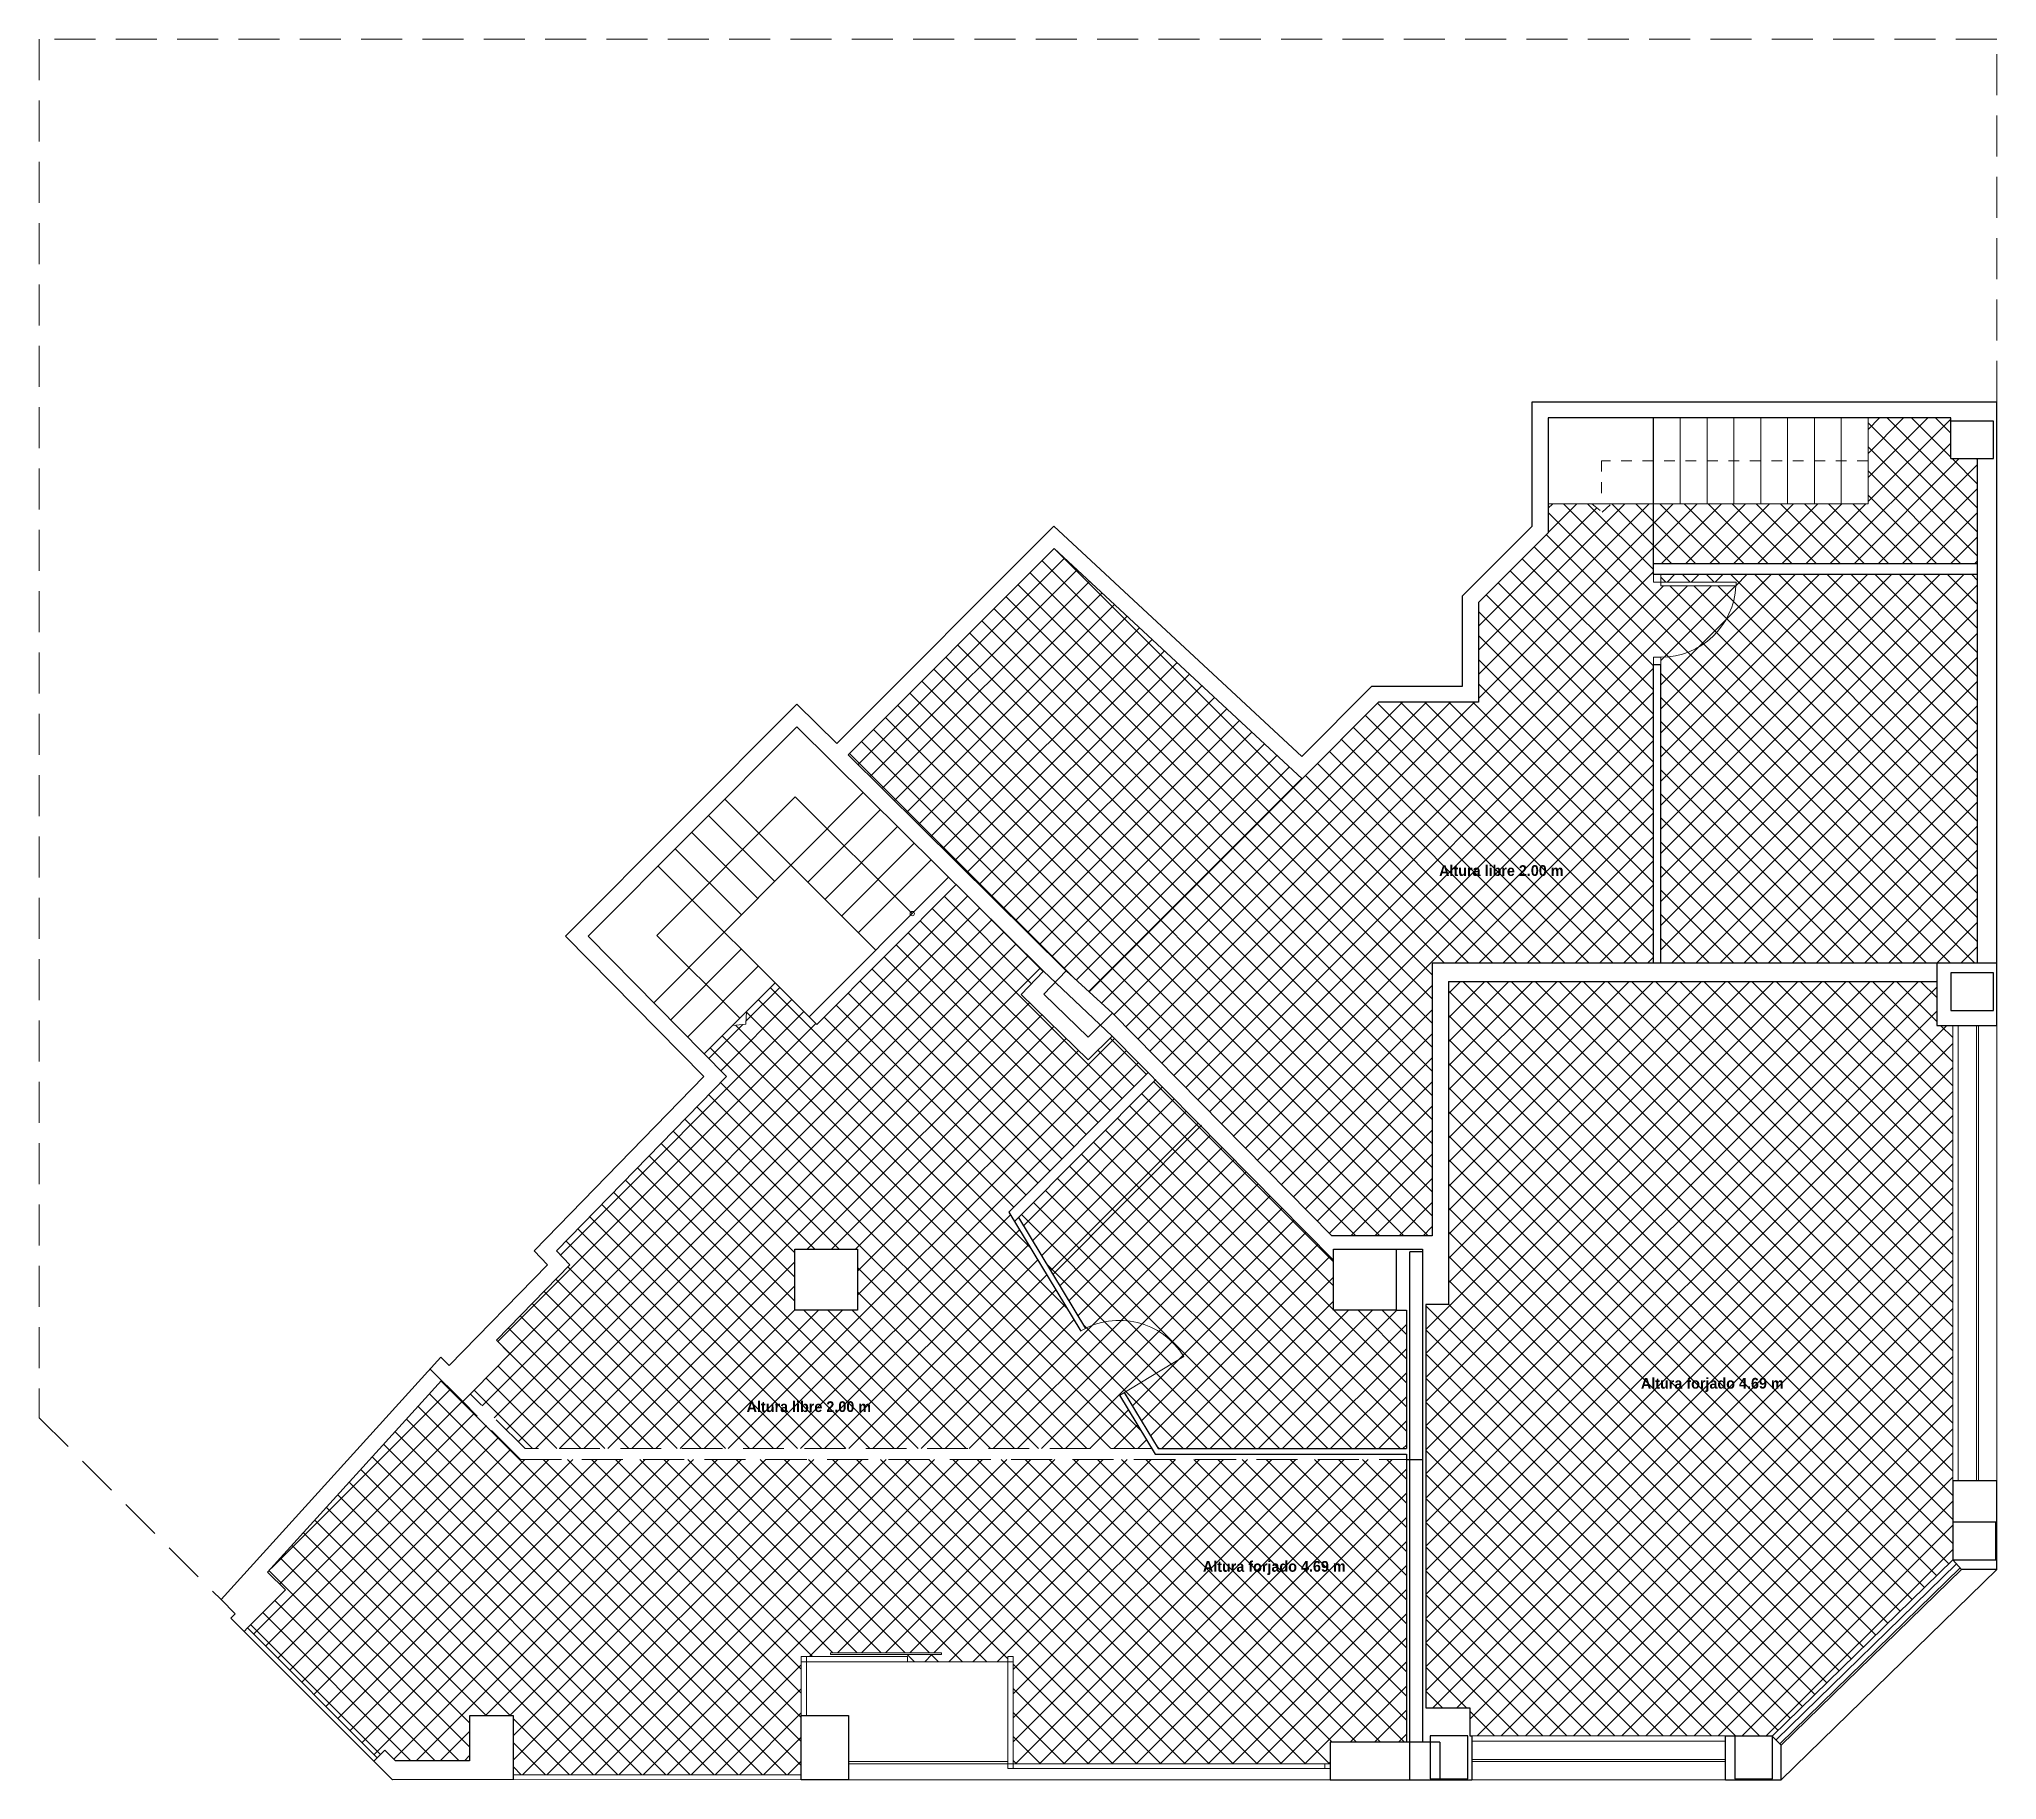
# Model space of a CAD drawing. Header units: millimetres. Extents: x -177 to 251, y 63 to 264.
# Drawn here: x 153.55 to 171.79, y 227.16 to 243.38 of the extents above; entities that cross this region are included whole.
import ezdxf

# ---------------------------------------------------------------- set-up
doc = ezdxf.new("R2010")
doc.units = ezdxf.units.MM
doc.header["$LTSCALE"] = 0.01
doc.linetypes.add('DASHED2', pattern=[0.375, 0.25, -0.125])
doc.linetypes.add('TRAZOS', pattern=[19.05, 12.7, -6.35])
for name, color, linetype, lineweight in [('ARQ_DISCONTINUAS', 6, 'TRAZOS', 5), ('ARQ_MOBILIARIO', 102, 'Continuous', 5), ('ARQ_PROYECCION', 3, 'Continuous', 9), ('ARQ_SECCION', 1, 'Continuous', 25), ('TEX_TEXTOS SUP', 7, 'Continuous', 5)]:
    doc.layers.add(name, color=color, linetype=linetype, lineweight=lineweight)
doc.layers.add('SOMBR_SOMBRAS', color=7, linetype='Continuous', lineweight=0, true_color=0x999999)
doc.styles.get("Standard").update_dxf_attribs({"font": 'GOTHIC.TTF'})

msp = doc.modelspace()

# ---------------------------------------------------------------- texts
at = {"layer": 'TEX_TEXTOS SUP', "char_height": 0.1, "width": 1.66831, "attachment_point": 7, "rotation": 0.0453}
for s, insert in [('\\pi0.23446;{\\fCentury Gothic|b1|i0|c0|p34;Altura libre 2.00 m}', (166.363, 235.579)), ('\\pi0.13976;{\\fCentury Gothic|b1|i0|c0|p34;Altura forjado 4.69 m}', (168.338, 230.773)), ('\\pi0.23446;{\\fCentury Gothic|b1|i0|c0|p34;Altura libre 2.00 m}', (159.911, 230.584)), ('\\pi0.13976;{\\fCentury Gothic|b1|i0|c0|p34;Altura forjado 4.69 m}', (164.257, 229.067))]:
    msp.add_mtext(s, dxfattribs=dict(at, insert=insert))

# ---------------------------------------------------------------- hatches: boundary and pattern name
at = {"layer": 'SOMBR_SOMBRAS'}
h = msp.add_hatch(dxfattribs=at)
h.set_pattern_fill('NET', color=256, scale=0.05, angle=45)
h.paths.add_polyline_path([(171.614, 238.389), (168.664, 238.389), (168.664, 238.319), (169.364, 238.319), (169.364, 238.284), (169.363, 238.284, -0.399638), (168.664, 237.619), (168.664, 237.549), (168.664, 234.769), (171.234, 234.769), (171.614, 234.769)])
h.paths.add_polyline_path([(171.614, 239.469), (171.364, 239.469), (171.364, 239.849), (170.594, 239.849), (170.594, 239.049), (168.594, 239.049), (168.594, 238.489), (171.614, 238.489)])
h.paths.add_polyline_path([(168.594, 237.549), (168.594, 237.619), (168.664, 237.619, 0.399638), (169.363, 238.284), (168.664, 238.284), (168.664, 238.319), (168.594, 238.319), (168.594, 238.389), (168.594, 238.489), (168.594, 239.049), (168.204, 239.049), (168.116, 238.972), (168.02, 239.049), (167.614, 239.049), (167.614, 238.779), (166.964, 238.129), (166.964, 237.199), (166.034, 237.199), (165.322, 236.486), (163.338, 234.5), (163.553, 234.302), (165.599, 232.229), (166.534, 232.229), (166.534, 234.769), (168.594, 234.769)])
h.paths.add_polyline_path([(165.322, 236.486), (163.012, 238.631), (161.092, 236.709), (163.122, 234.698), (163.338, 234.5)])
h.paths.add_polyline_path([(163.886, 233.751), (163.552, 234.089), (163.328, 233.867), (162.703, 234.476), (162.912, 234.695), (162.099, 235.5), (160.8, 234.196), (160.729, 234.267), (160.41, 234.585), (160.146, 234.32), (160.138, 234.201), (160.015, 234.189), (159.75, 233.923), (159.957, 233.713), (158.374, 232.087), (158.498, 231.958), (157.814, 231.257), (157.939, 231.128), (157.608, 230.791), (157.572, 230.754), (158.081, 230.245), (163.922, 230.245), (163.621, 230.742), (164.218, 231.103, 0.413213), (163.259, 231.341), (162.589, 232.449)])
h.paths.add_polyline_path([(161.179, 232.104), (161.179, 231.534), (160.594, 231.534), (160.594, 232.104)], flags=16)
h.paths.add_polyline_path([(165.614, 232), (164.377, 233.253), (162.998, 231.869), (163.303, 231.365, -0.392438), (164.218, 231.103), (163.664, 230.768), (163.981, 230.245), (166.294, 230.245), (166.294, 231.534), (166.199, 231.534), (165.614, 231.534)])
h.paths.add_polyline_path([(164.377, 233.253), (163.956, 233.68), (162.678, 232.398), (162.998, 231.869)])
h.paths.add_polyline_path([(171.384, 234.189), (171.234, 234.189), (171.234, 234.599), (166.684, 234.599), (166.684, 232.079), (166.684, 231.589), (166.474, 231.589), (166.474, 227.829), (166.884, 227.829), (166.884, 227.569), (166.904, 227.569), (169.266, 227.569), (169.704, 227.569), (171.384, 229.209), (171.384, 229.559), (171.384, 229.949)])
h.paths.add_polyline_path([(166.294, 230.145), (158.039, 230.145), (157.501, 230.683), (157.304, 230.88), (155.683, 229.093), (155.848, 228.928), (155.495, 228.574), (156.704, 227.365), (156.774, 227.436), (156.873, 227.337), (157.563, 227.337), (157.563, 227.757), (157.974, 227.757), (157.974, 227.207), (160.655, 227.205), (160.655, 227.759), (160.655, 228.309), (160.926, 228.309), (160.926, 228.344), (161.961, 228.344), (161.961, 228.326), (161.643, 228.326), (161.643, 228.259), (162.58, 228.259), (162.58, 228.309), (162.63, 228.309), (162.63, 227.309), (165.584, 227.309), (165.584, 227.509), (166.294, 227.509)])

# ---------------------------------------------------------------- linework, layer by layer
at = {"layer": 'ARQ_DISCONTINUAS', "ltscale": 3}
for p, q in [((171.794, 243.378), (153.554, 243.378)), ((153.554, 243.378), (153.554, 230.533)), ((171.794, 239.999), (171.794, 243.378)), ((158.081, 230.245), (157.572, 230.754)), ((158.039, 230.145), (157.501, 230.683)), ((153.554, 230.533), (155.249, 228.838)), ((163.922, 230.245), (158.081, 230.245)), ((158.039, 230.145), (166.294, 230.145))]:
    msp.add_line(p, q, dxfattribs=at)
at = {"layer": 'ARQ_MOBILIARIO'}
msp.add_line((164.384, 233.26), (162.998, 231.869), dxfattribs=at)
at = {"layer": 'ARQ_PROYECCION', "ltscale": 0.5}
for p, q in [((168.844, 239.049), (168.844, 239.849)), ((169.094, 239.049), (169.094, 239.849)), ((169.344, 239.049), (169.344, 239.849)), ((169.594, 239.049), (169.594, 239.849)), ((169.844, 239.049), (169.844, 239.849)), ((170.094, 239.049), (170.094, 239.849)), ((170.344, 239.049), (170.344, 239.849)), ((170.594, 239.049), (170.594, 239.849)), ((170.594, 239.049), (167.614, 239.049)), ((168.594, 238.389), (168.594, 238.319)), ((168.594, 238.319), (169.364, 238.319)), ((168.664, 238.389), (168.664, 238.284)), ((168.664, 238.284), (169.364, 238.284)), ((169.364, 238.284), (169.364, 238.319)), ((168.594, 237.619), (168.664, 237.619)), ((168.594, 237.549), (168.594, 237.619)), ((168.664, 237.619), (168.664, 237.549)), ((163.338, 234.5), (165.322, 236.486)), ((159.282, 234.398), (161.233, 236.357)), ((159.309, 235.025), (160.597, 236.317)), ((161.351, 234.891), (159.942, 236.295)), ((161.689, 235.23), (160.597, 236.317)), ((160.408, 235.529), (159.791, 236.144)), ((160.717, 235.523), (161.392, 236.2)), ((160.876, 235.364), (161.551, 236.042)), ((160.251, 235.372), (159.634, 235.987)), ((161.032, 235.209), (161.708, 235.887)), ((160.729, 234.267), (159.32, 235.671)), ((160.099, 235.218), (159.481, 235.833)), ((161.188, 235.053), (161.864, 235.732)), ((160.082, 234.255), (159.309, 235.025)), ((159.438, 234.239), (160.095, 234.899)), ((159.596, 234.079), (160.254, 234.74)), ((159.75, 233.923), (160.41, 234.585)), ((171.384, 234.189), (171.384, 229.949)), ((171.434, 234.189), (171.434, 229.949)), ((171.604, 234.189), (171.604, 229.949)), ((171.624, 234.189), (171.624, 229.949)), ((171.794, 234.189), (171.794, 229.949)), ((164.218, 231.103), (163.619, 230.741)), ((169.704, 227.569), (171.384, 229.209)), ((169.739, 227.533), (171.419, 229.173)), ((169.772, 227.495), (171.451, 229.134)), ((169.786, 227.159), (171.794, 229.119)), ((169.786, 227.481), (171.464, 229.119)), ((161.643, 228.309), (160.655, 228.309)), ((160.655, 228.309), (160.655, 227.759)), ((162.63, 228.259), (160.655, 228.259)), ((160.705, 228.309), (160.705, 227.759)), ((161.643, 228.259), (161.643, 228.309)), ((162.63, 228.309), (162.58, 228.309)), ((162.63, 227.264), (162.63, 228.309)), ((169.266, 227.569), (166.904, 227.569)), ((169.266, 227.519), (166.904, 227.519)), ((162.58, 227.329), (161.095, 227.329)), ((165.584, 227.309), (161.095, 227.309)), ((165.534, 227.264), (165.534, 227.309)), ((169.266, 227.349), (166.904, 227.349)), ((169.266, 227.329), (166.904, 227.329)), ((161.095, 227.159), (165.584, 227.159)), ((169.266, 227.159), (166.904, 227.159))]:
    msp.add_line(p, q, dxfattribs=at)
at = {"layer": 'ARQ_PROYECCION', "linetype": 'DASHED2', "ltscale": 0.5}
for p, q in [((170.594, 239.449), (168.112, 239.449)), ((168.112, 239.449), (168.112, 239.049)), ((168.204, 239.049), (168.02, 239.049)), ((168.02, 239.049), (168.116, 238.972)), ((168.116, 238.972), (168.204, 239.049))]:
    msp.add_line(p, q, dxfattribs=at)
at = {"layer": 'ARQ_PROYECCION', "ltscale": 0.5}
for points in [[(160.138, 234.201), (160.146, 234.318), (160.015, 234.189)], [(161.961, 228.326), (160.926, 228.326), (160.926, 228.344), (161.961, 228.344)]]:
    msp.add_lwpolyline(points, close=True, dxfattribs=at)
for points in [[(155.495, 228.574), (156.704, 227.365), (156.672, 227.333), (155.463, 228.542), (155.495, 228.574)], [(165.584, 227.309), (165.584, 227.264), (162.58, 227.264), (162.58, 228.309)], [(157.974, 227.207), (160.655, 227.205), (160.655, 227.16), (157.974, 227.162), (157.974, 227.207)]]:
    msp.add_lwpolyline(points, dxfattribs=at)
msp.add_circle((161.689, 235.23), 0.02, dxfattribs=at)
for centre, start, end in [((168.664, 238.319), 270, 357.1376), ((163.619, 230.741), 31.1698, 121.1698)]:
    msp.add_arc(centre, 0.7, start, end, dxfattribs=at)
at = {"layer": 'ARQ_SECCION', "ltscale": 0.5}
for p, q in [((167.464, 239.999), (171.794, 239.999)), ((167.464, 238.841), (167.464, 239.999)), ((171.794, 234.189), (171.794, 239.999)), ((171.364, 239.849), (167.614, 239.849)), ((167.614, 239.849), (167.614, 238.779)), ((168.594, 238.389), (168.594, 239.849)), ((171.364, 239.469), (171.364, 239.849)), ((171.764, 239.819), (171.364, 239.819)), ((171.764, 239.469), (171.764, 239.819)), ((171.364, 239.469), (171.764, 239.469)), ((171.614, 234.769), (171.614, 239.469)), ((160.985, 236.814), (163.008, 238.839)), ((163.008, 238.839), (165.318, 236.694)), ((166.814, 238.191), (167.464, 238.841)), ((166.964, 238.129), (167.614, 238.779)), ((161.092, 236.709), (163.012, 238.631)), ((163.012, 238.631), (165.322, 236.486)), ((171.614, 238.489), (168.594, 238.489)), ((171.614, 238.389), (168.594, 238.389)), ((166.814, 237.349), (166.814, 238.191)), ((166.964, 238.129), (166.964, 237.199)), ((168.594, 234.769), (168.594, 237.549)), ((168.664, 237.549), (168.594, 237.549)), ((168.664, 234.769), (168.664, 237.549)), ((165.318, 236.694), (165.972, 237.349)), ((165.972, 237.349), (166.814, 237.349)), ((160.613, 237.182), (158.459, 235.02)), ((160.985, 236.814), (160.613, 237.182)), ((166.034, 237.199), (165.322, 236.486)), ((166.964, 237.199), (166.034, 237.199)), ((160.614, 236.97), (158.67, 235.019)), ((162.912, 234.695), (160.614, 236.97)), ((163.122, 234.698), (161.092, 236.709)), ((160.729, 234.267), (162.028, 235.57)), ((160.8, 234.196), (162.099, 235.5)), ((158.459, 235.02), (159.747, 233.712)), ((158.67, 235.019), (159.957, 233.713)), ((171.794, 234.769), (166.534, 234.769)), ((166.534, 234.769), (166.534, 232.229)), ((171.234, 234.769), (171.234, 234.189)), ((162.703, 234.476), (162.912, 234.695)), ((163.552, 234.089), (162.912, 234.695)), ((162.912, 234.695), (162.912, 234.695)), ((162.914, 234.48), (163.122, 234.698)), ((163.553, 234.302), (163.122, 234.698)), ((163.122, 234.698), (163.122, 234.698)), ((166.684, 234.599), (166.684, 231.589)), ((166.684, 234.599), (171.234, 234.599)), ((171.764, 234.678), (171.364, 234.678)), ((171.364, 234.678), (171.364, 234.328)), ((171.764, 234.328), (171.764, 234.678)), ((163.328, 233.867), (162.703, 234.476)), ((163.327, 234.078), (162.914, 234.48)), ((160.8, 234.196), (160.729, 234.267)), ((163.553, 234.302), (163.327, 234.078)), ((165.599, 232.229), (163.553, 234.302)), ((163.553, 234.302), (163.553, 234.302)), ((171.364, 234.328), (171.764, 234.328)), ((163.552, 234.089), (163.328, 233.867)), ((165.614, 232), (163.552, 234.089)), ((163.552, 234.089), (163.552, 234.089)), ((171.234, 234.189), (171.794, 234.189)), ((159.747, 233.712), (158.166, 232.088)), ((159.957, 233.713), (158.374, 232.087)), ((163.886, 233.751), (162.589, 232.449)), ((163.959, 233.683), (162.642, 232.361)), ((162.589, 232.449), (163.259, 231.341)), ((162.678, 232.398), (163.303, 231.365)), ((166.534, 232.229), (165.599, 232.229)), ((158.166, 232.088), (158.289, 231.959)), ((158.374, 232.087), (158.498, 231.958)), ((165.614, 232.104), (166.444, 232.104)), ((166.324, 227.159), (166.324, 232.079)), ((166.444, 232.079), (166.324, 232.079)), ((166.444, 232.104), (166.444, 227.509)), ((158.289, 231.959), (157.375, 231.021)), ((158.498, 231.958), (157.814, 231.257)), ((166.294, 231.534), (166.294, 230.245)), ((166.684, 231.589), (166.474, 231.589)), ((166.474, 231.589), (166.474, 227.829)), ((157.939, 231.128), (157.608, 230.791)), ((157.814, 231.257), (157.939, 231.128)), ((157.298, 231.098), (155.249, 228.838)), ((157.501, 230.683), (157.198, 230.986)), ((157.375, 231.021), (157.298, 231.098)), ((157.304, 230.88), (155.683, 229.093)), ((157.608, 230.791), (157.501, 230.683)), ((163.621, 230.742), (163.952, 230.195)), ((163.664, 230.768), (163.981, 230.245)), ((163.952, 230.195), (166.294, 230.195)), ((163.981, 230.245), (166.294, 230.245)), ((166.294, 230.195), (166.294, 227.509)), ((166.294, 230.145), (166.444, 230.145)), ((171.384, 229.949), (171.384, 229.209)), ((171.384, 229.949), (171.794, 229.949)), ((171.794, 229.119), (171.794, 229.949)), ((171.784, 229.559), (171.384, 229.559)), ((171.784, 229.209), (171.784, 229.559)), ((171.384, 229.209), (171.784, 229.209)), ((171.464, 229.119), (171.384, 229.209)), ((171.794, 229.119), (171.464, 229.119)), ((155.848, 228.928), (155.495, 228.574)), ((155.683, 229.093), (155.848, 228.928)), ((155.249, 228.838), (155.38, 228.707)), ((155.38, 228.707), (155.339, 228.666)), ((155.339, 228.666), (155.463, 228.542)), ((155.495, 228.574), (155.463, 228.542)), ((166.474, 227.829), (166.884, 227.829)), ((166.884, 227.829), (166.884, 227.569)), ((157.974, 227.757), (157.563, 227.757)), ((157.563, 227.757), (157.563, 227.337)), ((157.974, 227.162), (157.974, 227.757)), ((166.604, 227.509), (165.584, 227.509)), ((165.584, 227.509), (165.584, 227.159)), ((166.865, 227.569), (166.515, 227.569)), ((166.515, 227.569), (166.515, 227.169)), ((166.604, 227.509), (166.604, 227.159)), ((166.865, 227.169), (166.865, 227.569)), ((166.884, 227.569), (166.904, 227.569)), ((166.904, 227.569), (166.904, 227.159)), ((169.266, 227.569), (169.704, 227.569)), ((169.266, 227.159), (169.266, 227.569)), ((169.354, 227.569), (169.354, 227.169)), ((169.786, 227.481), (169.702, 227.567)), ((169.704, 227.169), (169.704, 227.569)), ((169.786, 227.159), (169.786, 227.481)), ((156.672, 227.333), (156.845, 227.16)), ((156.704, 227.365), (156.774, 227.436)), ((156.774, 227.436), (156.873, 227.337)), ((157.563, 227.337), (156.873, 227.337)), ((157.974, 227.162), (156.845, 227.16)), ((165.584, 227.159), (166.904, 227.159)), ((166.515, 227.169), (166.865, 227.169)), ((169.266, 227.159), (169.786, 227.159)), ((169.354, 227.169), (169.704, 227.169))]:
    msp.add_line(p, q, dxfattribs=at)
at = {"layer": 'ARQ_SECCION'}
for p, q in [((168.664, 238.389), (168.594, 238.389)), ((168.664, 237.549), (168.594, 237.549)), ((166.199, 231.534), (166.294, 231.534))]:
    msp.add_line(p, q, dxfattribs=at)
at = {"layer": 'ARQ_SECCION', "ltscale": 0.5}
for points in [[(160.594, 232.104), (161.179, 232.104), (161.179, 231.534), (160.594, 231.534)], [(160.655, 227.759), (161.095, 227.759), (161.095, 227.159), (160.655, 227.159)]]:
    msp.add_lwpolyline(points, close=True, dxfattribs=at)
msp.add_lwpolyline([(166.199, 232.104), (166.199, 231.534), (165.614, 231.534), (165.614, 232.104)], dxfattribs=at)

msp.set_redraw_order([(e.dxf.handle, doc.entitydb.next_handle()) for e in msp.query("TEXT MTEXT ATTDEF DIMENSION ARC_DIMENSION")])  # texts and dimensions are drawn at this point

doc.saveas('drawing.dxf')
